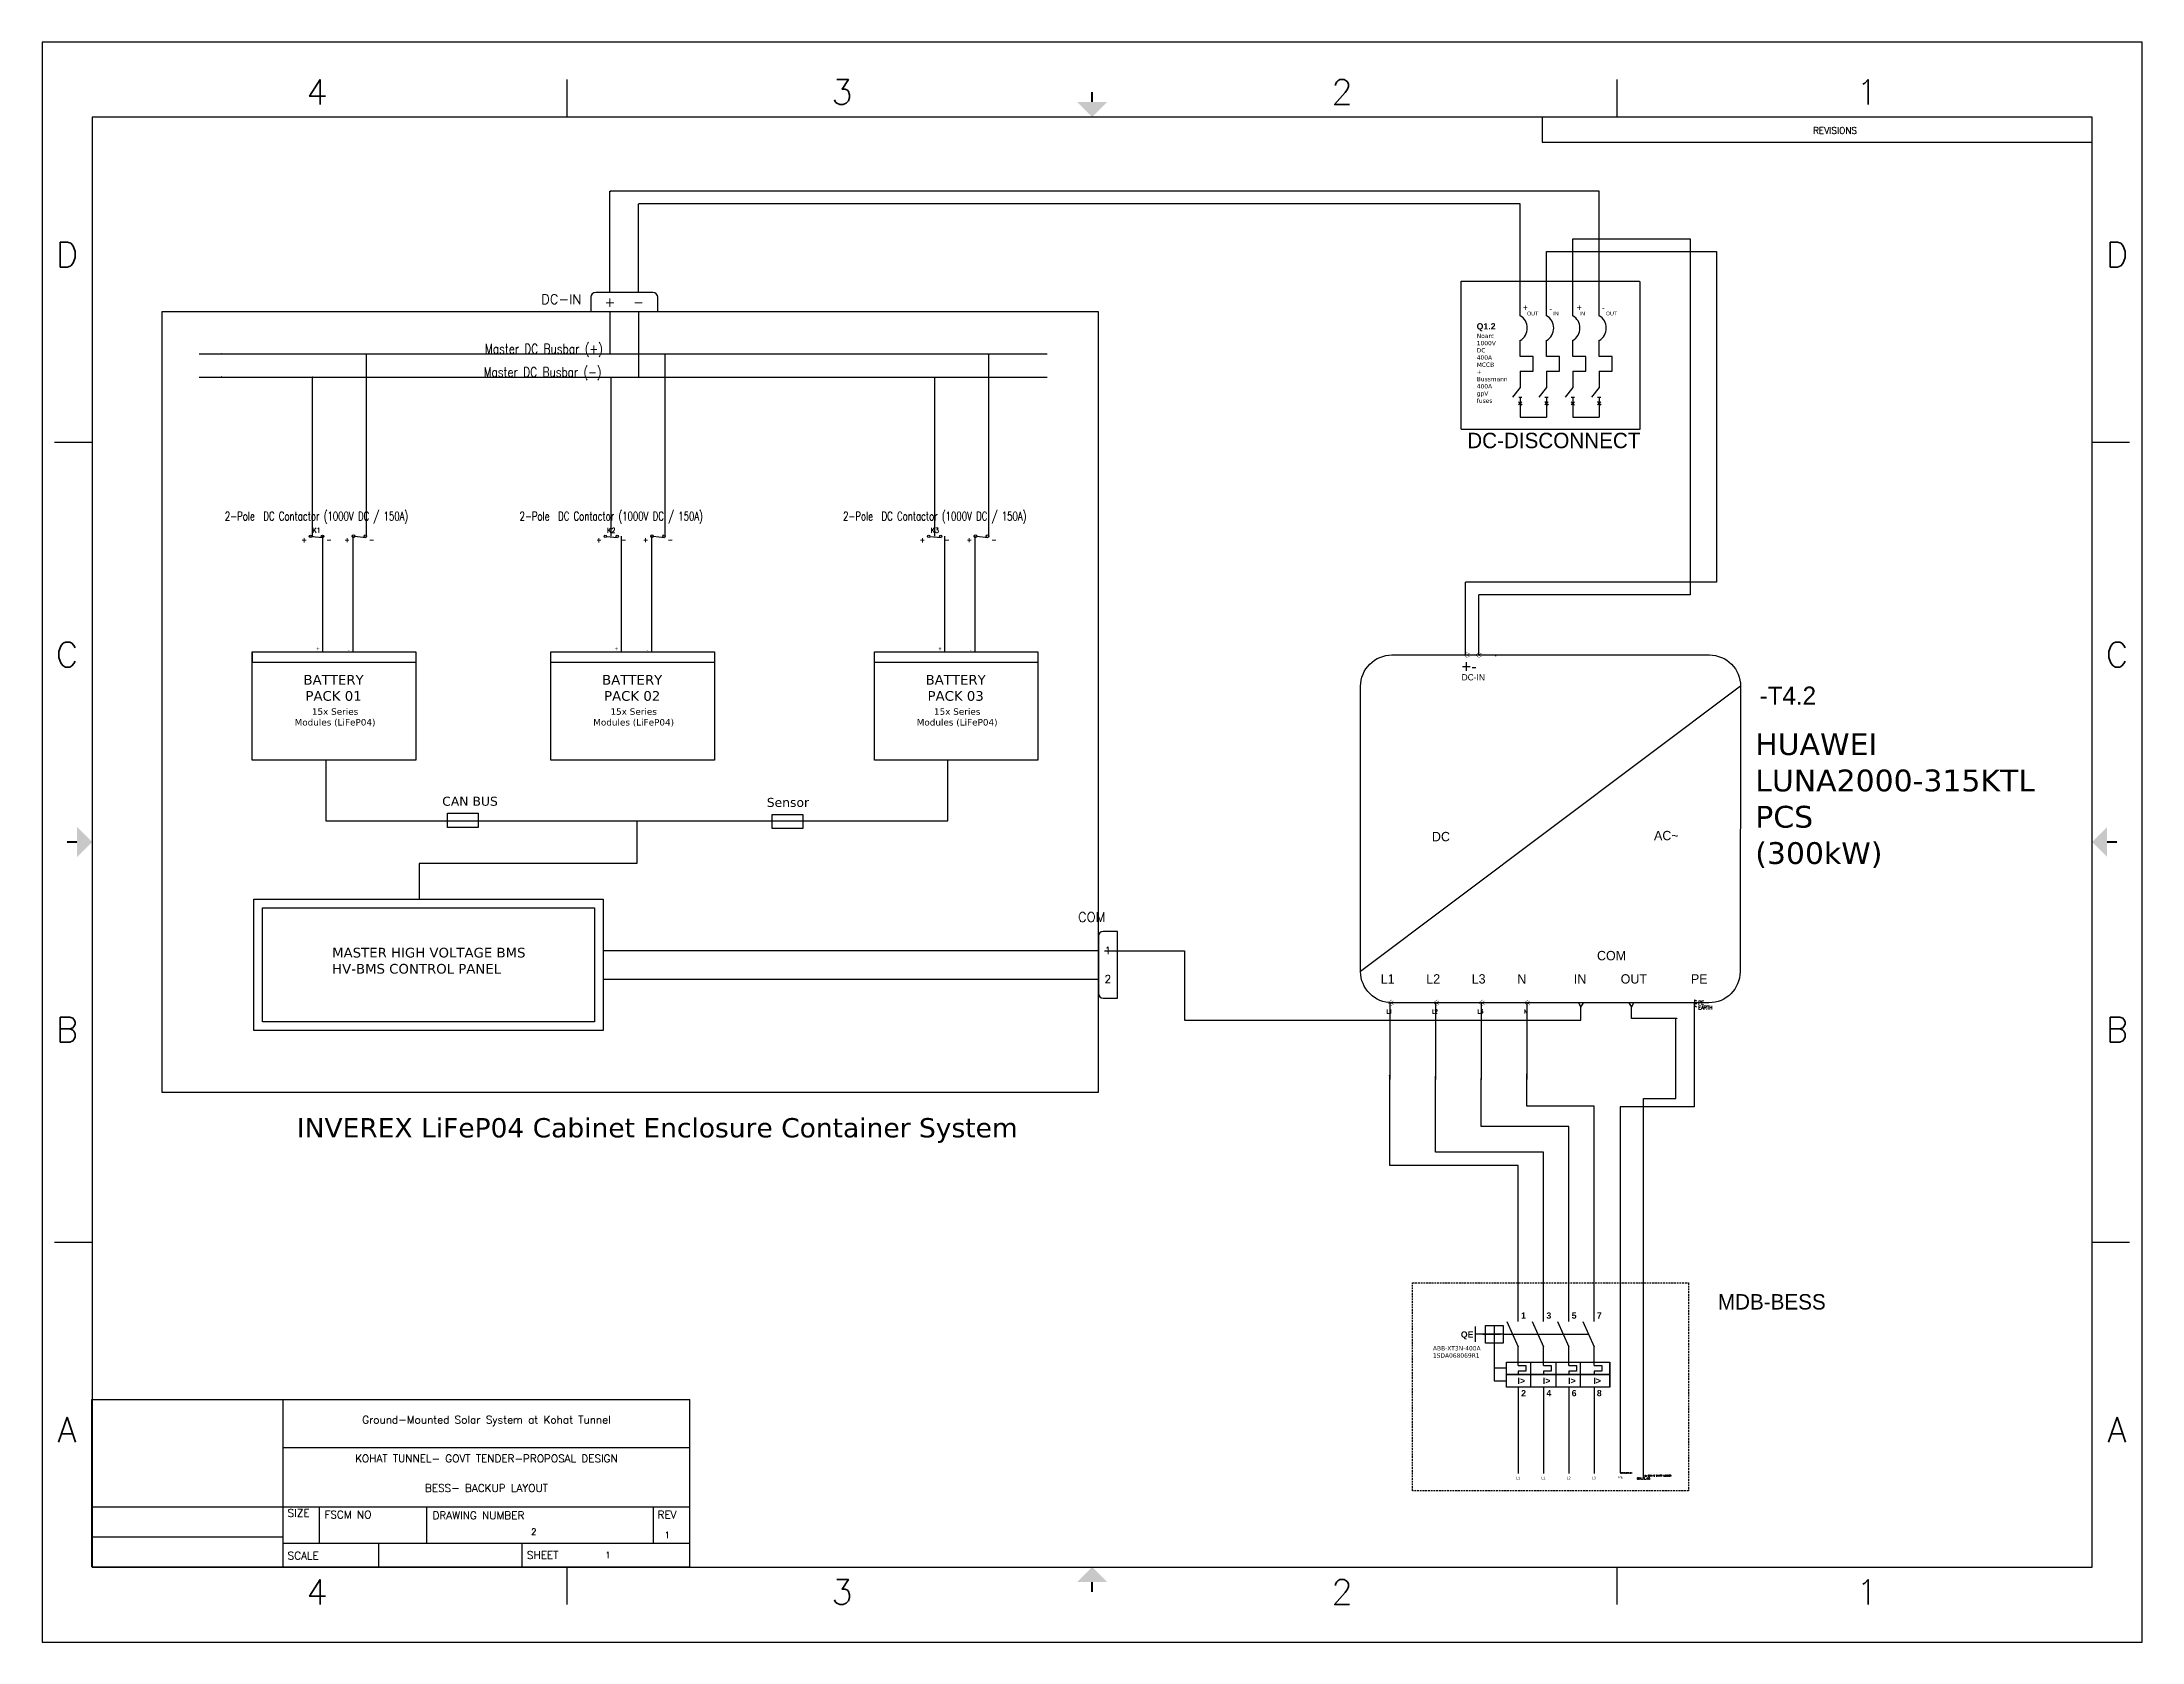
# Model space of a CAD drawing. Header units: inches. Extents: x -4318 to -2149, y -1562 to 90.
import ezdxf
from ezdxf.enums import TextEntityAlignment as Align

# ---------------------------------------------------------------- set-up
doc = ezdxf.new("R2010")
doc.units = ezdxf.units.IN
doc.header["$MEASUREMENT"] = 0
doc.linetypes.add('ACAD_ISO02W100', pattern=[15, 12, -3])
doc.linetypes.add('HIDDEN2', pattern=[0.1875, 0.125, -0.0625])
for name, color, linetype in [('DESC', 1, 'Continuous'), ('DISCONTINUA', 7, 'ACAD_ISO02W100'), ('GRN_9AWG', 3, 'Continuous'), ('LOC', 8, 'Continuous'), ('LOCBOX', 92, 'HIDDEN2'), ('MISC', 2, 'Continuous'), ('PFV', 7, 'Continuous'), ('RED_10AWG', 1, 'Continuous'), ('RED_12AWG', 1, 'Continuous'), ('RED_4AWG', 1, 'Continuous'), ('REGEN_LINE', 4, 'Continuous'), ('SYMS', 7, 'Continuous'), ('TAGS', 51, 'Continuous'), ('TB_LABELS', 1, 'Continuous'), ('TERMS', 4, 'Continuous'), ('Title Block', 7, 'Continuous'), ('Viewport', 7, 'Continuous'), ('WHT_12AWG', 7, 'Continuous'), ('WIREFIXED', 255, 'Continuous'), ('WIREREF', 61, 'Continuous'), ('XREF', 7, 'Continuous')]:
    doc.layers.add(name, color=color, linetype=linetype)
doc.styles.add('Roman', font='romans')
doc.styles.add('TRINIDAD', font='')
doc.styles.add('WD', font='romans.shx')
doc.styles.get('TRINIDAD').set_extended_font_data('Arial')

msp = doc.modelspace()

# ---------------------------------------------------------------- texts
at = {"color": 6, "lineweight": 30, "insert": (-2836.1, -200), "char_height": 6.494, "width": 5268.67, "attachment_point": 1, "style": 'TRINIDAD'}
msp.add_mtext('{\\fArial|b1|i0|c0|p34;Q1.2}', dxfattribs=at)
at = {"color": 5, "char_height": 9.302, "attachment_point": 1}
for s, insert in [('{\\fVerdana|b0|i0|c0|p34;CAN BUS}', (-3904.4, -689.1)), ('{\\fVerdana|b0|i0|c0|p34;Sensor}', (-3569.2, -690.3))]:
    msp.add_mtext_dynamic_manual_height_columns(s, width=122.279, gutter_width=3, heights=[0], dxfattribs=dict(at, insert=insert))
at = {"insert": (-4054.5, -1021), "char_height": 19.933, "attachment_point": 1}
msp.add_mtext_dynamic_manual_height_columns('{\\fVerdana|b0|i0|c0|p34;INVEREX LiFeP04 Cabinet Enclosure Container System}', width=855.107, gutter_width=3, heights=[0], dxfattribs=at)
at = {"color": 0, "lineweight": 30, "char_height": 6.494, "width": 5268.67, "style": 'TRINIDAD'}
for s, insert, attachment_point in [('{\\fArial|b1|i0|c0|p34;1}', (-2790.1, -1221.7), 1), ('{\\fArial|b1|i0|c0|p34;3}', (-2764, -1221.7), 1), ('{\\fArial|b1|i0|c0|p34;5}', (-2737.9, -1221.7), 1), ('{\\fArial|b1|i0|c0|p34;7}', (-2711.9, -1221.7), 1), ('{\\fArial|b1|i0|c0|p34;QE}', (-2852.4, -1241.3), 1), ('{\\fArial|b1|i0|c0|p34;I>}', (-2793.8, -1289), 1), ('{\\fArial|b1|i0|c0|p34;I>}', (-2767.7, -1289), 1), ('{\\fArial|b1|i0|c0|p34;I>}', (-2741.6, -1289), 1), ('{\\fArial|b1|i0|c0|p34;I>}', (-2715.5, -1289), 1), ('{\\fArial|b1|i0|c0|p34;2}', (-2790.1, -1308.4), 7), ('{\\fArial|b1|i0|c0|p34;4}', (-2764, -1308.4), 7), ('{\\fArial|b1|i0|c0|p34;6}', (-2737.9, -1308.4), 7), ('{\\fArial|b1|i0|c0|p34;8}', (-2711.9, -1308.4), 7)]:
    msp.add_mtext(s, dxfattribs=dict(at, insert=insert, attachment_point=attachment_point))
at = {"lineweight": 30, "attachment_point": 1}
for s, width, gutter_width, insert, char_height in [('{\\fVerdana|b0|i0|c0|p34;\\C0;ABB-XT3N-400A^J1SDA068069R1}', 3.166, 0.325, (-2881.2, -1256.5), 4.462), ('L1', 8.508, 3, (-2795.2, -1391.4), 2.66), ('L1', 8.508, 3, (-2769.1, -1391.4), 2.66), ('L2', 8.508, 3, (-2743.1, -1391.4), 2.66), ('L3', 8.508, 3, (-2717, -1391.4), 2.66), ('PE', 8.508, 3, (-2689.8, -1390.5), 2.66)]:
    msp.add_mtext_dynamic_manual_height_columns(s, width=width, gutter_width=gutter_width, heights=[0], dxfattribs=dict(at, insert=insert, char_height=char_height))
msp.add_attdef('-T4.2', text='Huawei 110KTL-M2', height=18.69).set_placement((-2543.8, -575.3), align=Align.TOP_LEFT)
at = {"layer": 'LOCBOX', "color": 6, "lineweight": 30}
for s, height, p in [('DC-DISCONNECT', 15.946, (-2756.3, -333.9)), ('MDB-BESS', 15.95, (-2531.2, -1223.5))]:
    msp.add_text(s, height=height, dxfattribs=at).set_placement(p, align=Align.BOTTOM_CENTER)
at = {"layer": 'WHT_12AWG', "color": 5, "attachment_point": 1}
for s, width, insert, char_height in [('+', 11.916, (-4034.5, -534.2), 4.34), ('-', 11.916, (-4002, -535.1), 4.34), ('+', 11.916, (-3726.1, -534.2), 4.34), ('-', 11.916, (-3693.6, -535.1), 4.34), ('+', 11.916, (-3392, -534.2), 4.34), ('-', 11.916, (-3359.5, -535.1), 4.34), ('\\pxqc;{\\fVerdana|b0|i0|c0|p34;BATTERY PACK 01}', 83.978, (-4058.6, -563.3), 10), ('\\pxqc;{\\fVerdana|b0|i0|c0|p34;BATTERY PACK 02}', 83.978, (-3750.2, -563.3), 10), ('\\pxqc;{\\fVerdana|b0|i0|c0|p34;BATTERY PACK 03}', 83.978, (-3416.1, -563.3), 10), ('\\pxqc;{\\fVerdana|b0|i0|c0|p34;15x Series Modules (LiFeP04)}', 88.303, (-4059.2, -597.8), 6.644), ('\\pxqc;{\\fVerdana|b0|i0|c0|p34;15x Series Modules (LiFeP04)}', 88.303, (-3750.8, -597.8), 6.644), ('\\pxqc;{\\fVerdana|b0|i0|c0|p34;15x Series Modules (LiFeP04)}', 88.303, (-3416.7, -597.8), 6.644), ('{\\fVerdana|b0|i0|c0|p34;MASTER HIGH VOLTAGE BMS HV-BMS CONTROL PANEL}', 212.11, (-4018.1, -845.1), 10)]:
    msp.add_mtext_dynamic_manual_height_columns(s, width=width, gutter_width=3, heights=[0], dxfattribs=dict(at, insert=insert, char_height=char_height))

# ---------------------------------------------------------------- blocks, each defined once
blk = doc.blocks.new('ANSI_border_C')
for p, q in [((20.5, 0.75), (20.5, 2.5)), ((14.25, 0.75), (20.5, 0.75))]:
    blk.add_line(p, q)
at = {"layer": 'Title Block'}
for p, q in [((0, 16), (0, 0)), ((21, 16), (0, 16)), ((21, 0), (21, 16)), ((5.25, 15.25), (5.25, 15.625)), ((15.75, 15.25), (15.75, 15.625)), ((0.5, 15.25), (0.5, 0.75)), ((20.5, 15.25), (0.5, 15.25)), ((15, 15.25), (15, 15)), ((20.5, 0.75), (20.5, 15.25)), ((15, 15), (20.5, 15)), ((0.125, 12), (0.5, 12)), ((20.5, 12), (20.875, 12)), ((0.125, 4), (0.5, 4)), ((20.5, 4), (20.875, 4)), ((0.5, 0.75), (20.5, 0.75)), ((5.25, 0.375), (5.25, 0.75)), ((15.75, 0.375), (15.75, 0.75)), ((0, 0), (21, 0))]:
    blk.add_line(p, q, dxfattribs=at)
at = {"layer": 'Title Block', "const_width": 0.02}
for points in [[(10.5, 15.5), (10.5, 15.4)], [(0.25, 8), (0.35, 8)], [(20.75, 8), (20.65, 8)], [(10.5, 0.5), (10.5, 0.6)]]:
    blk.add_lwpolyline(points, dxfattribs=at)
at = {"layer": 'Title Block'}
for points in [[(10.35, 15.4), (10.65, 15.4), (10.5, 15.25)], [(0.35, 7.85), (0.35, 8.15), (0.5, 8)], [(20.65, 7.85), (20.65, 8.15), (20.5, 8)], [(10.35, 0.6), (10.65, 0.6), (10.5, 0.75)]]:
    blk.add_solid(points, dxfattribs=at)
at = {"layer": 'Title Block', "style": 'Roman'}
for s, p in [('4', (2.75, 15.5)), ('3', (8, 15.5)), ('2', (13, 15.5)), ('1', (18.25, 15.5)), ('D', (0.25, 13.875)), ('D', (20.75, 13.875)), ('C', (0.25, 9.875)), ('C', (20.75, 9.875)), ('B', (0.25, 6.125)), ('B', (20.75, 6.125)), ('A', (0.25, 2.125)), ('A', (20.75, 2.125)), ('4', (2.75, 0.5)), ('3', (8, 0.5)), ('2', (13, 0.5)), ('1', (18.25, 0.5))]:
    blk.add_text(s, height=0.25, dxfattribs=at).set_placement(p, align=Align.MIDDLE_CENTER)
blk.add_text('REVISIONS', height=0.065, dxfattribs=at).set_placement((17.71, 15.083))
blk = doc.blocks.new('JIC_border_C')
at = {"xscale": 103.2802193724711, "yscale": 103.2802193724711, "zscale": 103.2802193724711}
blk.add_blockref('ANSI_border_C', (-4317.7, -1562.1), dxfattribs=at)
blk = doc.blocks.new('JIC_tblock_desc_C')
for p, q in [((0, 0), (0, 1.75)), ((-6.25, 0), (0, 0))]:
    blk.add_line(p, q)
at = {"layer": 'Title Block'}
for p, q in [((-6.25, 0), (-6.25, 1.75)), ((-6.25, 1.75), (0, 1.75)), ((-4.25, 0), (-4.25, 1.75)), ((-4.25, 1.25), (0, 1.25)), ((-6.25, 0.63), (0, 0.63)), ((-3.87, 0.25), (-3.87, 0.63)), ((-2.75, 0.25), (-2.75, 0.63)), ((-0.38, 0.25), (-0.38, 0.63)), ((-6.25, 0.315), (-4.25, 0.315)), ((-4.25, 0.25), (0, 0.25)), ((-3.25, 0), (-3.25, 0.25)), ((-1.75, 0), (-1.75, 0.25))]:
    blk.add_line(p, q, dxfattribs=at)
at = {"style": 'WD'}
for tag, p in [('PROJDESC', (-2.125, 1.5)), ('TITLE1', (-2.125, 1.095)), ('TITLE2', (-2.125, 0.785))]:
    blk.add_attdef(tag, text='', height=0.08, dxfattribs=at).set_placement(p, align=Align.CENTER)
at = {"style": 'WD', "flags": 1}
blk.add_attdef('WD_TB', (-5.57, 0.177), '', height=0.086, dxfattribs=at)
at = {"style": 'WD'}
for tag, p in [('SIZE', (-4.162, 0.32)), ('FSCM_NO', (-3.4, 0.337)), ('DWG_NO', (-1.659, 0.337)), ('REV', (-0.265, 0.303)), ('SCALE', (-3.634, 0.069)), ('SHEET', (-0.883, 0.092))]:
    blk.add_attdef(tag, p, '', height=0.065, dxfattribs=at)
at = {"layer": 'TB_LABELS', "style": 'WD'}
for s, p in [('SIZE', (-4.204, 0.604)), ('FSCM NO', (-3.819, 0.588)), ('DRAWING NUMBER', (-2.689, 0.579)), ('REV', (-0.336, 0.588)), ('SCALE', (-4.204, 0.158)), ('SHEET', (-1.701, 0.164))]:
    blk.add_text(s, height=0.08, dxfattribs=at).set_placement(p, align=Align.TOP_LEFT)
blk = doc.blocks.new('HGND2')
for p, q in [((0.125, 0), (0, 0)), ((0.125, 0.09375), (0.125, -0.09375)), ((0.171875, 0.0625), (0.171875, -0.0625)), ((0.21875, 0.03125), (0.21875, -0.03125))]:
    blk.add_line(p, q)
at = {"style": 'WD', "flags": 1}
for tag in ['ASSYCODE', 'CAT', 'X4TERM01', 'MFG', 'FAMILY']:
    blk.add_attdef(tag, (0, 0), '', height=0.01, dxfattribs=at)
at = {"style": 'WD', "width": 0.8}
for tag, p in [('TAG1', (0.25, 0)), ('INST', (0.25, 0.3125)), ('LOC', (0.25, 0.15625)), ('DESC1', (0.25, -0.15625)), ('DESC2', (0.25, -0.3125))]:
    blk.add_attdef(tag, text='', height=0.125, dxfattribs=at).set_placement(p, align=Align.MIDDLE_LEFT)
blk = doc.blocks.new('HA1S4')
for points in [[(0, 0), (-0.03, 0), (0, -0.09), (0.03, 0), (0, 0)], [(0.02, -0.01), (-0.02, -0.01), (0, -0.06), (0.02, -0.01)]]:
    blk.add_lwpolyline(points)
at = {"style": 'WD', "flags": 1}
for tag, p in [('X2TERM01', (0, 0)), ('SIGCODE', (0.03, -0.08))]:
    blk.add_attdef(tag, p, '', height=0.01, dxfattribs=at)
at = {"style": 'WD', "width": 0.7}
for tag, p in [('DESC1', (0.09, 0.11)), ('XREF', (0.09, -0.06))]:
    blk.add_attdef(tag, p, '', height=0.125, dxfattribs=at)
at = {"style": 'WD', "width": 0.8, "flags": 8}
blk.add_attdef('WIRENO', text='', height=0.125, dxfattribs=at).set_placement((0, -0.26), align=Align.CENTER)
blk = doc.blocks.new('VT0_05')
blk.add_lwpolyline([(0.081, -0.063), (0, 0.078), (-0.081, -0.063)], close=True)
at = {"style": 'WD', "flags": 1}
for tag, p in [('X4TERM01', (-0.045, 0)), ('X2TERM01', (0, 0.078)), ('X1TERM01', (0.045, 0)), ('X8TERM01', (0, -0.063))]:
    blk.add_attdef(tag, p, '', height=0.01, dxfattribs=at)
blk = doc.blocks.new('HGND1')
for p, q in [((0.125, 0), (0, 0)), ((0.125, 0.09375), (0.125, -0.09375)), ((0.125, 0.09375), (0.1875, 0.0625)), ((0.125, 0), (0.1875, -0.03125)), ((0.125, -0.09375), (0.1875, -0.125))]:
    blk.add_line(p, q)
at = {"style": 'WD', "flags": 1}
for tag in ['ASSYCODE', 'X4TERM01', 'CAT', 'FAMILY', 'MFG']:
    blk.add_attdef(tag, (0, 0), '', height=0.01, dxfattribs=at)
at = {"style": 'WD', "width": 0.8}
for tag, p in [('TAG1', (0.25, 0)), ('INST', (0.25, 0.3125)), ('LOC', (0.25, 0.15625)), ('DESC1', (0.25, -0.15625)), ('DESC2', (0.25, -0.3125))]:
    blk.add_attdef(tag, text='', height=0.125, dxfattribs=at).set_placement(p, align=Align.MIDDLE_LEFT)
blk = doc.blocks.new('HC01PJ_1-')
blk.add_line((0.031, 0), (0.094, 0))
for points in [[(0.062, -0.094, 0.0125, 0.0125, 0), (-0.063, 0, 0.0125, 0.0125, 0), (0.062, 0.094, 0, 0, 0)], [(0.125, 0.062, 0.0125, 0.0125, 0), (0.031, 0, 0.0125, 0.0125, 0), (0.125, -0.063, 0, 0, 0)]]:
    blk.add_lwpolyline(points, format="xyseb")
at = {"style": 'WD', "flags": 9}
blk.add_attdef('WDTYPE', text='', height=0.01, dxfattribs=at).set_placement((-0.221, 0.075), align=Align.RIGHT)
at = {"style": 'WD', "width": 0.85}
for tag, p in [('TAG1', (-0.01, 0.125)), ('INST', (-0.012, 0.467)), ('LOC', (-0.012, 0.295)), ('DESC1', (-0.01, -0.344)), ('DESC2', (-0.01, -0.516)), ('DESC3', (-0.01, -0.687))]:
    blk.add_attdef(tag, text='', height=0.125, dxfattribs=at).set_placement(p, align=Align.CENTER)
at = {"style": 'WD'}
for tag, p, flags in [('X4TERMDESC01', (-0.094, 0.031), 1), ('X1TERMDESC02', (0.125, 0.031), 1), ('FAMILY', (0.206, 0.131), 9)]:
    blk.add_attdef(tag, p, '', height=0.01, dxfattribs=dict(at, flags=flags))
at = {"color": 7, "style": 'WD', "flags": 1}
for tag, p in [('X4TERM01', (-0.063, 0)), ('X1TERM02', (0.094, 0))]:
    blk.add_attdef(tag, p, '', height=0.0125, dxfattribs=at)
at = {"style": 'WD'}
for tag, p in [('X2LINK', (0, 0.094)), ('X8LINK', (0, -0.094))]:
    blk.add_attdef(tag, p, '', height=0.01, dxfattribs=at)
at = {"linetype": 'Continuous', "style": 'WD', "flags": 9}
for tag, p in [('ASSYCODE', (0.219, 0.062)), ('MFG', (0.228, 0.089)), ('CAT', (0.23, 0.108))]:
    blk.add_attdef(tag, text='', height=0.01, dxfattribs=at).set_placement(p, align=Align.CENTER)
at = {"linetype": 'Continuous', "style": 'WD', "flags": 8}
blk.add_attdef('TERM01', text='', height=0.125, dxfattribs=at).set_placement((-0.104, -0.031), align=Align.TOP_RIGHT)
blk.add_attdef('TERM02', text='', height=0.125, dxfattribs=at).set_placement((0.146, -0.031), align=Align.TOP_LEFT)
blk = doc.blocks.new('50KTL')
at = {"color": 5, "lineweight": 30}
blk.add_line((3125.5, -1994.6), (2830.2, -2216.5), dxfattribs=at)
blk.add_lwpolyline([(3001.4, -2240.7), (2854.4, -2240.7, -0.414214), (2830.2, -2216.5), (2830.2, -1994.6, -0.414214), (2854.4, -1970.4), (3101.3, -1970.4, -0.414699), (3125.5, -1994.6), (3125.1, -2216.6, -0.413728), (3100.9, -2240.7), (2855.1, -2240.7)], format="xyb", dxfattribs=at)
at = {"layer": 'SYMS', "color": 7, "lineweight": 9, "xscale": 24.18713890017256, "yscale": 24.18713890017256, "zscale": 24.18713890017256}
for p in [(2911.9, -1970.4), (2921.1, -1970.4)]:
    blk.add_blockref('HC01PJ_1-', p, dxfattribs=at)
at = {"layer": 'SYMS', "color": 7, "lineweight": 9}
ref = blk.add_blockref('HC01PJ_1-', (2852.8, -2240.7), dxfattribs=dict(at, xscale=24.18713890017256, yscale=24.18713890017256, zscale=24.18713890017256))
ref.add_attrib('DESC1', 'L1', dxfattribs={"layer": 'DESC', "height": 3.02, "style": 'WD', "width": 0.85}).set_placement((2852.6, -2249), align=Align.CENTER)
ref = blk.add_blockref('HC01PJ_1-', (2888.2, -2240.7), dxfattribs=dict(at, xscale=24.18713890017256, yscale=24.18713890017256, zscale=24.18713890017256))
ref.add_attrib('DESC1', 'L2', dxfattribs={"layer": 'DESC', "height": 3.02, "style": 'WD', "width": 0.85}).set_placement((2887.9, -2249), align=Align.CENTER)
ref = blk.add_blockref('HC01PJ_1-', (2923.5, -2240.7), dxfattribs=dict(at, xscale=24.18713890017256, yscale=24.18713890017256, zscale=24.18713890017256))
ref.add_attrib('DESC1', 'L3', dxfattribs={"layer": 'DESC', "height": 3.02, "style": 'WD', "width": 0.85}).set_placement((2923.3, -2249), align=Align.CENTER)
ref = blk.add_blockref('HC01PJ_1-', (2958.9, -2240.7), dxfattribs=dict(at, xscale=24.18713890017256, yscale=24.18713890017256, zscale=24.18713890017256))
ref.add_attrib('DESC1', 'N', dxfattribs={"layer": 'DESC', "height": 3.02, "style": 'WD', "width": 0.85}).set_placement((2958.6, -2249), align=Align.CENTER)
at = {"layer": 'SYMS', "color": 7, "lineweight": 9, "xscale": 24.18713890017256, "yscale": 24.18713890017256, "zscale": 24.18713890017256, "rotation": 180}
for p in [(3001.4, -2242.2), (3040.7, -2242.2)]:
    blk.add_blockref('VT0_05', p, dxfattribs=at)
at = {"layer": 'SYMS', "color": 7, "lineweight": 9}
ref = blk.add_blockref('HGND1', (3086.6, -2240.7), dxfattribs=dict(at, xscale=24.18713890017256, yscale=24.18713890017256, zscale=24.18713890017256))
ref.add_attrib('TAG1', 'PE', dxfattribs={"layer": 'TAGS', "height": 3.02, "style": 'WD', "width": 0.8}).set_placement((3092.6, -2240.7), align=Align.MIDDLE_LEFT)
ref.add_attrib('DESC1', 'EARTH', dxfattribs={"layer": 'DESC', "height": 3.02, "style": 'WD', "width": 0.8}).set_placement((3092.6, -2244.5), align=Align.MIDDLE_LEFT)
at = {"color": 7, "lineweight": 9, "attachment_point": 1}
for s, width, insert, char_height in [('+-', 0.946, (2908.5, -1974.4), 9.67), ('DC-IN', 22.59, (2908.7, -1985.3), 4.87), ('DC  ', 7.256, (2885.6, -2107.9), 7.26), ('AC~', 4.255, (3058.2, -2107.1), 7.26), ('COM', 4.255, (3013.9, -2200.4), 7.26), ('L1', 4.255, (2845.8, -2218.5), 7.26), ('L2', 4.255, (2881.2, -2218.5), 7.26), ('L3', 4.255, (2916.5, -2218.5), 7.26), ('N', 4.255, (2951.9, -2218.5), 7.26), ('IN', 4.255, (2995.9, -2218.5), 7.26), ('OUT', 4.255, (3032.3, -2218.5), 7.26), ('PE', 4.255, (3086.9, -2218.5), 7.26)]:
    blk.add_mtext_dynamic_manual_height_columns(s, width=width, gutter_width=0.325, heights=[0], dxfattribs=dict(at, insert=insert, char_height=char_height))
at = {"insert": (3136.9, -2031.2), "char_height": 16.931, "attachment_point": 1}
blk.add_mtext_dynamic_manual_height_columns('{\\fVerdana|b0|i0|c0|p34;\\C0;HUAWEI LUNA2000-315KTL\\PPCS (300kW)}', width=33.886, gutter_width=12.5, heights=[0], dxfattribs=at)
blk = doc.blocks.new('WDDOT')
for radius in [0.03, 0.0187, 0.00929]:
    blk.add_circle((0, 0), radius)
blk = doc.blocks.new('WD_WNH')
at = {"linetype": 'Continuous', "style": 'WD', "width": 0.8}
blk.add_attdef('WIRENO', text='', height=0.125, dxfattribs=at).set_placement((0, 0.06), align=Align.CENTER)
at = {"style": 'WD', "flags": 1}
for tag, p in [('W02USER', (0, 0.07)), ('W01USER', (0, 0.08)), ('W03USER', (0, 0.06)), ('W04USER', (0, 0.05)), ('W05USER', (0, 0.05)), ('W07USER', (0, 0.03)), ('W06USER', (0, 0.04)), ('W08USER', (0, 0.02)), ('W09USER', (0, 0.02)), ('W10USER', (0, 0.01))]:
    blk.add_attdef(tag, text='', height=0.005, dxfattribs=at).set_placement(p, align=Align.CENTER)
blk = doc.blocks.new('HTG12')
blk.add_line((-0.123, -0.003), (0.165, -0.035))
for centre in [(-0.155, 0), (0.155, 0)]:
    blk.add_circle(centre, 0.0322)
at = {"style": 'WD', "width": 0.7}
for tag, p in [('INST', (0, 0.732)), ('LOC', (0, 0.562)), ('DESC1', (0, 0.406)), ('DESC2', (0, 0.25)), ('WDTAGALT', (0, -0.391)), ('XREF', (0, -0.236))]:
    blk.add_attdef(tag, text='', height=0.125, dxfattribs=at).set_placement(p, align=Align.CENTER)
at = {"style": 'WD'}
blk.add_attdef('TAG1', text='', height=0.125, dxfattribs=at).set_placement((0, 0.094), align=Align.CENTER)
for tag, p, height, flags in [('X4TERM01', (-0.188, 0), 0.0125, 1), ('FAMILY', (0.038, 0.037), 0.01, 9), ('CONTACT', (0.038, 0.02), 0.01, 1), ('X1TERM02', (0.188, 0), 0.0125, 1)]:
    blk.add_attdef(tag, p, '', height=height, dxfattribs=dict(at, flags=flags))
for tag, p in [('X2LINK', (0, 0.219)), ('X8LINK', (0, -0.062))]:
    blk.add_attdef(tag, p, '', height=0.01, dxfattribs=at)
at = {"linetype": 'Continuous', "style": 'WD', "flags": 9}
for tag, p in [('CAT', (0.063, -0.007)), ('ASSYCODE', (0.063, -0.043)), ('MFG', (0.063, -0.027))]:
    blk.add_attdef(tag, text='', height=0.01, dxfattribs=at).set_placement(p, align=Align.CENTER)
at = {"linetype": 'Continuous', "style": 'WD', "flags": 8}
blk.add_attdef('TERM01', text='', height=0.125, dxfattribs=at).set_placement((-0.25, -0.031), align=Align.TOP_RIGHT)
blk.add_attdef('TERM02', text='', height=0.125, dxfattribs=at).set_placement((0.25, -0.031), align=Align.TOP_LEFT)
blk = doc.blocks.new('HCN1_14P_146E6')
at = {"layer": 'SYMS'}
for p, q in [((-0.5, 0.375), (-0.5, -1.125)), ((0, 0.5), (-0.375, 0.5)), ((0, -1.25), (0, 0.5)), ((-0.375, -1.25), (0, -1.25))]:
    blk.add_line(p, q, dxfattribs=at)
for centre, start, end in [((-0.375, 0.375), 90, 180), ((-0.375, -1.125), 180, 270)]:
    blk.add_arc(centre, 0.125, start, end, dxfattribs=at)
at = {"layer": 'SYMS', "style": 'WD', "width": 0.7}
for tag, p in [('INST', (-0.312, 2.031)), ('DESC1', (-0.312, 1.406)), ('LOC', (-0.312, 1.719)), ('DESC2', (-0.312, 1.094))]:
    blk.add_attdef(tag, text='', height=0.25, dxfattribs=at).set_placement(p, align=Align.RIGHT)
at = {"layer": 'SYMS', "style": 'WD'}
blk.add_attdef('TAG1', text='', height=0.25, dxfattribs=at).set_placement((-0.312, 0.75), align=Align.RIGHT)
at = {"layer": 'SYMS', "style": 'WD', "width": 0.8}
blk.add_attdef('XREF', (2, 0.75), '', height=0.25, dxfattribs=at)
at = {"layer": 'SYMS', "linetype": 'Continuous', "style": 'WD', "flags": 8}
for tag, p in [('TERMDESC01P', (-0.7, 0.1)), ('TERMDESC02P', (-0.7, -0.65))]:
    blk.add_attdef(tag, text='', height=0.2, dxfattribs=at).set_placement(p, align=Align.RIGHT)
for tag, p in [('TERM01P', (-0.25, 0)), ('TERM02P', (-0.25, -0.75))]:
    blk.add_attdef(tag, text='', height=0.2, dxfattribs=at).set_placement(p, align=Align.MIDDLE_CENTER)
at = {"layer": 'SYMS', "color": 7, "style": 'WD'}
for tag, p in [('X4_TINY_DOT_DONT_REMOVE_01P', (-0.5, 0)), ('X4_TINY_DOT_DONT_REMOVE_02P', (-0.5, -0.75))]:
    blk.add_attdef(tag, p, '', height=0.0002, dxfattribs=at)
at = {"layer": 'SYMS', "style": 'WD'}
for tag, p, flags in [('X4TERM01P', (-0.5, 0), 1), ('ACE_FLAG', (0.097, 0.292), 9), ('FAMILY', (0.097, 0.242), 9), ('WDBLKNAM', (0.35, 0.25), 9), ('X4TERM02P', (-0.5, -0.75), 1), ('X8LINK', (-0.25, -1.5), 1)]:
    blk.add_attdef(tag, p, '', height=0.02, dxfattribs=dict(at, flags=flags))
at = {"layer": 'SYMS', "linetype": 'Continuous', "style": 'WD', "flags": 9}
for tag, p in [('ASSYCODE', (0.092, 0.129)), ('MFG', (0.101, 0.157)), ('CAT', (0.105, 0.196))]:
    blk.add_attdef(tag, text='', height=0.02, dxfattribs=at).set_placement(p, align=Align.CENTER)
at = {"layer": 'SYMS', "linetype": 'Continuous', "style": 'WD', "flags": 8}
for tag, p in [('X4WIRE01P', (-0.7, -0.1)), ('X4WIRE02P', (-0.7, -0.85))]:
    blk.add_attdef(tag, text='', height=0.2, dxfattribs=at).set_placement(p, align=Align.TOP_RIGHT)
blk = doc.blocks.new('VCN1_12P_14DFC')
at = {"layer": 'SYMS'}
for p, q in [((-0.5, 0.375), (-0.5, 0)), ((-0.5, 0), (1.25, 0)), ((1.125, 0.5), (-0.375, 0.5)), ((1.25, 0), (1.25, 0.375))]:
    blk.add_line(p, q, dxfattribs=at)
for centre, start, end in [((-0.375, 0.375), 90, 180), ((1.125, 0.375), 360, 90)]:
    blk.add_arc(centre, 0.125, start, end, dxfattribs=at)
at = {"layer": 'SYMS', "linetype": 'Continuous', "style": 'WD', "flags": 8}
for tag, p in [('TERMDESC01P', (-0.1, 0.7)), ('TERMDESC02P', (0.65, 0.7))]:
    blk.add_attdef(tag, p, '', height=0.2, rotation=90, dxfattribs=at)
for tag, p in [('X2WIRE01P', (0.1, 0.7)), ('X2WIRE02P', (0.85, 0.7))]:
    blk.add_attdef(tag, text='', height=0.2, rotation=90, dxfattribs=at).set_placement(p, align=Align.TOP_LEFT)
at = {"layer": 'SYMS', "style": 'WD', "width": 0.7}
for tag, p in [('INST', (-0.75, 0.844)), ('LOC', (-0.75, 0.531)), ('XREF', (-0.75, -0.125)), ('DESC1', (-0.75, -0.438)), ('DESC2', (-0.75, -0.75))]:
    blk.add_attdef(tag, text='', height=0.25, dxfattribs=at).set_placement(p, align=Align.RIGHT)
at = {"layer": 'SYMS', "style": 'WD'}
blk.add_attdef('TAG1', text='', height=0.25, dxfattribs=at).set_placement((-0.75, 0.2), align=Align.RIGHT)
at = {"layer": 'SYMS', "linetype": 'Continuous', "style": 'WD', "flags": 8}
for tag, p in [('TERM01P', (0, 0.25)), ('TERM02P', (0.75, 0.25))]:
    blk.add_attdef(tag, text='', height=0.25, dxfattribs=at).set_placement(p, align=Align.MIDDLE_CENTER)
at = {"layer": 'SYMS', "style": 'WD'}
for tag, p, flags in [('WDBLKNAM', (-0.066, 0.25), 9), ('ACE_FLAG', (-0.034, 0.331), 9), ('FAMILY', (-0.008, 0.278), 9), ('X2TERM01P', (0, 0.5), 1), ('X2TERM02P', (0.75, 0.5), 1), ('X1LINK', (1.5, 0.25), 1)]:
    blk.add_attdef(tag, p, '', height=0.02, dxfattribs=dict(at, flags=flags))
at = {"layer": 'SYMS', "linetype": 'Continuous', "style": 'WD', "flags": 9}
for tag, p in [('ASSYCODE', (0.005, 0.088)), ('MFG', (0.038, 0.151)), ('CAT', (0.042, 0.189))]:
    blk.add_attdef(tag, text='', height=0.02, dxfattribs=at).set_placement(p, align=Align.CENTER)
at = {"layer": 'SYMS', "color": 7, "style": 'WD'}
for tag, p in [('X2_TINY_DOT_DONT_REMOVE_01P', (0, 0.5)), ('X2_TINY_DOT_DONT_REMOVE_02P', (0.75, 0.5))]:
    blk.add_attdef(tag, p, '', height=0.0002, dxfattribs=at)
blk = doc.blocks.new('NOARC 1000V 400A DC MCCB')
at = {"layer": 'REGEN_LINE', "linetype": 'Continuous'}
for p, q in [((1195.5, -385.8), (1195.5, -377)), ((1216, -385.8), (1216, -377)), ((1236.4, -385.8), (1236.4, -377)), ((1256.9, -385.8), (1256.9, -377)), ((1195.5, -417.6), (1195.5, -404.9)), ((1216, -417.6), (1216, -404.9)), ((1216, -417.6), (1216, -404.9)), ((1236.4, -417.6), (1236.4, -404.9)), ((1236.4, -417.6), (1236.4, -404.9)), ((1256.9, -417.6), (1256.9, -404.9)), ((1256.9, -417.6), (1256.9, -404.9)), ((1205.7, -417.6), (1195.5, -417.6)), ((1205.7, -429), (1205.7, -417.6)), ((1226.2, -417.6), (1216, -417.6)), ((1226.2, -417.6), (1216, -417.6)), ((1226.2, -429), (1226.2, -417.6)), ((1246.6, -417.6), (1236.4, -417.6)), ((1246.6, -417.6), (1236.4, -417.6)), ((1246.6, -429), (1246.6, -417.6)), ((1267.1, -417.6), (1256.9, -417.6)), ((1267.1, -417.6), (1256.9, -417.6)), ((1267.1, -429), (1267.1, -417.6)), ((1195.5, -429), (1205.7, -429)), ((1195.5, -429), (1195.5, -441.7)), ((1216, -429), (1226.2, -429)), ((1216, -429), (1216, -441.7)), ((1216, -429), (1226.2, -429)), ((1216, -429), (1216, -441.7)), ((1236.4, -429), (1246.6, -429)), ((1236.4, -429), (1236.4, -441.7)), ((1236.4, -429), (1246.6, -429)), ((1236.4, -429), (1236.4, -441.7)), ((1256.9, -429), (1267.1, -429)), ((1256.9, -429), (1256.9, -441.7)), ((1256.9, -429), (1267.1, -429)), ((1256.9, -429), (1256.9, -441.7)), ((1195.5, -441.7), (1189.6, -449.2)), ((1194.4, -449.2), (1196.9, -449.2)), ((1195.6, -449.2), (1195.6, -458.7)), ((1216, -441.7), (1210.1, -449.2)), ((1214.8, -449.2), (1217.3, -449.2)), ((1216, -449.2), (1216, -458.7)), ((1236.4, -441.7), (1230.5, -449.2)), ((1235.3, -449.2), (1237.8, -449.2)), ((1236.5, -449.2), (1236.5, -458.7)), ((1256.9, -441.7), (1251, -449.2)), ((1255.7, -449.2), (1258.2, -449.2)), ((1256.9, -449.2), (1256.9, -458.7))]:
    blk.add_line(p, q, dxfattribs=at)
at = {"layer": 'REGEN_LINE', "color": 2, "linetype": 'Continuous'}
for p, q in [((1194.9, -453.3), (1194.3, -452.7)), ((1194.9, -454.6), (1194.3, -455.2)), ((1195.6, -454), (1194.9, -453.3)), ((1195.6, -454), (1194.9, -454.6)), ((1195.6, -454), (1196.2, -453.3)), ((1195.6, -454), (1196.2, -454.6)), ((1196.2, -453.3), (1196.8, -452.7)), ((1196.2, -454.6), (1196.8, -455.3)), ((1215.4, -453.3), (1214.8, -452.7)), ((1215.4, -454.6), (1214.8, -455.2)), ((1215.7, -453.6), (1215.3, -453.2)), ((1215.7, -454.4), (1215.3, -454.7)), ((1216, -454), (1215.4, -453.3)), ((1216, -454), (1215.4, -454.6)), ((1216, -454), (1215.7, -453.6)), ((1216, -454), (1215.7, -454.4)), ((1216, -454), (1216.7, -453.3)), ((1216, -454), (1216.4, -453.6)), ((1216, -454), (1216.4, -454.4)), ((1216, -454), (1216.7, -454.6)), ((1216.4, -453.6), (1216.8, -453.2)), ((1216.4, -454.4), (1216.8, -454.8)), ((1216.7, -453.3), (1217.3, -452.7)), ((1216.7, -454.6), (1217.3, -455.3)), ((1235.8, -453.3), (1235.2, -452.7)), ((1235.8, -454.6), (1235.2, -455.2)), ((1236.1, -453.6), (1235.7, -453.2)), ((1236.1, -454.4), (1235.7, -454.7)), ((1236.5, -454), (1235.8, -453.3)), ((1236.5, -454), (1235.8, -454.6)), ((1236.5, -454), (1236.1, -453.6)), ((1236.5, -454), (1236.1, -454.4)), ((1236.5, -454), (1237.1, -453.3)), ((1236.5, -454), (1236.9, -453.6)), ((1236.5, -454), (1236.9, -454.4)), ((1236.5, -454), (1237.1, -454.6)), ((1236.9, -453.6), (1237.2, -453.2)), ((1236.9, -454.4), (1237.2, -454.8)), ((1237.1, -453.3), (1237.7, -452.7)), ((1237.1, -454.6), (1237.7, -455.3)), ((1256.3, -453.3), (1255.7, -452.7)), ((1256.3, -454.6), (1255.7, -455.2)), ((1256.6, -453.6), (1256.2, -453.2)), ((1256.6, -454.4), (1256.2, -454.7)), ((1256.9, -454), (1256.3, -453.3)), ((1256.9, -454), (1256.3, -454.6)), ((1256.9, -454), (1256.6, -453.6)), ((1256.9, -454), (1256.6, -454.4)), ((1256.9, -454), (1257.6, -453.3)), ((1256.9, -454), (1257.3, -453.6)), ((1256.9, -454), (1257.3, -454.4)), ((1256.9, -454), (1257.6, -454.6)), ((1257.3, -453.6), (1257.7, -453.2)), ((1257.3, -454.4), (1257.7, -454.8)), ((1257.6, -453.3), (1258.2, -452.7)), ((1257.6, -454.6), (1258.2, -455.3))]:
    blk.add_line(p, q, dxfattribs=at)
at = {"layer": 'REGEN_LINE', "linetype": 'Continuous'}
for centre in [(1190.1, -395.4), (1210.6, -395.4), (1231, -395.4), (1251.5, -395.4)]:
    blk.add_arc(centre, 11, 299.449, 60.551, dxfattribs=at)
at = {"layer": 'WHT_12AWG'}
for p, q in [((1195.6, -458.7), (1195.6, -464.6)), ((1195.6, -464.6), (1216, -464.6)), ((1216, -458.7), (1216, -464.6)), ((1236.5, -458.7), (1236.5, -464.6)), ((1236.5, -464.6), (1256.9, -464.6)), ((1256.9, -458.7), (1256.9, -464.6))]:
    blk.add_line(p, q, dxfattribs=at)
at = {"color": 6, "lineweight": 30, "insert": (1161.8, -399.8), "char_height": 3.358, "attachment_point": 1}
blk.add_mtext_dynamic_manual_height_columns('{\\fVerdana|b0|i0|c0|p34;\\C0;Noarc 1000V DC 400A MCCB + Bussmann 400A gpV fuses}', width=3.166, gutter_width=0.325, heights=[0], dxfattribs=at)
at = {"layer": 'WHT_12AWG', "width": 1.162, "attachment_point": 1}
for s, insert, char_height in [('+', (1197.7, -377), 4.96), ('{\\C240;\\c2367469;OUT}', (1200.9, -382.6), 3), ('-', (1218.1, -377.8), 4.96), ('{\\C240;\\c2367469;IN}', (1221.3, -382.6), 3), ('+', (1239.5, -377), 4.96), ('{\\C240;\\c2367469;IN}', (1241.8, -382.6), 3), ('-', (1259, -377), 4.96), ('{\\C240;\\c2367469;OUT}', (1262.2, -382.6), 3)]:
    blk.add_mtext(s, dxfattribs=dict(at, insert=insert, char_height=char_height))

# ---------------------------------------------------------------- linework, layer by layer
at = {"layer": 'DISCONTINUA', "color": 0, "linetype": 'ACAD_ISO02W100', "lineweight": 30, "ltscale": 0.03}
for p, q in [((-2817.8, -1253.3), (-2817.8, -1292.4)), ((-2808.7, -1244.2), (-2720.7, -1244.2)), ((-2805.3, -1279.4), (-2817.8, -1279.4)), ((-2817.8, -1292.4), (-2805.3, -1292.4))]:
    msp.add_line(p, q, dxfattribs=at)
at = {"layer": 'GRN_9AWG'}
for p, q in [((-2611.2, -901.9), (-2611.2, -1009.4)), ((-2611.2, -1009.4), (-2687.7, -1009.4)), ((-2687.7, -1009.4), (-2687.7, -1387.2))]:
    msp.add_line(p, q, dxfattribs=at)
at = {"layer": 'LOCBOX', "color": 6, "lineweight": 30}
for p, q in [((-2851.9, -156.6), (-2667.5, -156.6)), ((-2851.9, -309.8), (-2851.9, -156.6)), ((-2667.5, -156.6), (-2667.5, -309.8)), ((-2667.5, -309.8), (-2851.9, -309.8))]:
    msp.add_line(p, q, dxfattribs=at)
at = {"layer": 'LOCBOX', "color": 6, "linetype": 'HIDDEN2', "lineweight": 30, "ltscale": 15}
msp.add_lwpolyline([(-2902.2, -1191.3), (-2617.2, -1191.3), (-2617.2, -1405.9), (-2902.2, -1405.9)], close=True, dxfattribs=at)
at = {"layer": 'PFV', "color": 0, "lineweight": 30}
for points in [[(-2793.1, -1228.6, 0), (-2793.1, -1218.1, 0)], [(-2793.1, -1231.2, 0), (-2793.1, -1218.1, 0)], [(-2767, -1228.6, 0), (-2767, -1218.1, 0)], [(-2740.9, -1228.6, 0), (-2740.9, -1218.1, 0)], [(-2714.8, -1228.6, 0), (-2714.8, -1218.1, 0)], [(-2829.6, -1244.2, 0), (-2821.8, -1244.2, 0)], [(-2821.8, -1244.2, 0), (-2811.3, -1244.2, 0)], [(-2790.5, -1285.9, 0), (-2780, -1285.9, 0)], [(-2780, -1285.9, 0), (-2767, -1285.9, 0)], [(-2767, -1285.9, 0), (-2753.9, -1285.9, 0)]]:
    msp.add_polyline3d(points, dxfattribs=at)
at = {"layer": 'RED_10AWG'}
for p, q in [((-4028, -420.1), (-4028, -539.3)), ((-3996.8, -420), (-3996.8, -539.3)), ((-3719.6, -420.1), (-3719.6, -539.3)), ((-3688.4, -420), (-3688.4, -539.3)), ((-3385.5, -420.1), (-3385.5, -539.3)), ((-3354.3, -420), (-3354.3, -539.3)), ((-3382, -651.2), (-3382.2, -651.2))]:
    msp.add_line(p, q, dxfattribs=at)
at = {"layer": 'RED_12AWG'}
for p, q in [((-3731.1, -168.3), (-3731.1, -63.6)), ((-3731.1, -63.6), (-3730.3, -63.6)), ((-3670.4, -63.6), (-3730.8, -63.6)), ((-2709.6, -63.6), (-3670.4, -63.6)), ((-2709.6, -180.5), (-2709.6, -63.6)), ((-3701.6, -168.3), (-3701.6, -76.9)), ((-3701.6, -76.9), (-3701.3, -76.9)), ((-3670.4, -76.9), (-3701.3, -76.9)), ((-2791.1, -76.9), (-3670.4, -76.9)), ((-2791.1, -180.5), (-2791.1, -76.9)), ((-2763.9, -180.5), (-2763.9, -126)), ((-2763.9, -126), (-2736.9, -126)), ((-2736.8, -180.5), (-2736.8, -112.8)), ((-2736.8, -112.8), (-2709.7, -112.8)), ((-2736.6, -126), (-2709.7, -126)), ((-2709.4, -112.8), (-2633.8, -112.8)), ((-2709.4, -126), (-2633.8, -126)), ((-2633.8, -112.8), (-2615.5, -112.8)), ((-2633.8, -126), (-2588.3, -126)), ((-2615.5, -112.8), (-2615.5, -125.9)), ((-2615.5, -126.2), (-2615.5, -390.6)), ((-2588.3, -126), (-2588.3, -390.6)), ((-3731.1, -188), (-3731.1, -231.7)), ((-3701.6, -188), (-3701.6, -231.6)), ((-4155.4, -231.7), (-3279.6, -231.7)), ((-3982.5, -255.5), (-3982.5, -231.7)), ((-3701.6, -231.8), (-3701.6, -255.6)), ((-3674.1, -255.5), (-3674.1, -231.7)), ((-3340, -255.5), (-3340, -231.7)), ((-4155.4, -255.6), (-3279.6, -255.6)), ((-4038.2, -420.1), (-4038.2, -255.6)), ((-3982.5, -420), (-3982.5, -255.7)), ((-3729.8, -420.1), (-3729.8, -255.6)), ((-3674.1, -420), (-3674.1, -255.7)), ((-3395.7, -420.1), (-3395.7, -255.6)), ((-3340, -420), (-3340, -255.7)), ((-2615.5, -390.6), (-2615.5, -480.7)), ((-2588.3, -390.6), (-2588.3, -467.4)), ((-3982.4, -420), (-3982.5, -420)), ((-3674, -420), (-3674.1, -420)), ((-3339.9, -420), (-3340, -420)), ((-2615.6, -467.4), (-2847.5, -467.4)), ((-2847.5, -542.7), (-2847.5, -467.4)), ((-2588.3, -467.4), (-2615.3, -467.4)), ((-2615.5, -480.7), (-2833.9, -480.7)), ((-2833.9, -542.7), (-2833.9, -480.7)), ((-2925.8, -901.9), (-2925.8, -981)), ((-2878.6, -901.9), (-2878.6, -981)), ((-2831.4, -901.9), (-2831.4, -981)), ((-2784.1, -901.9), (-2784.1, -981)), ((-2784.1, -1008.6), (-2784.1, -975.2)), ((-2925.8, -1070.1), (-2925.8, -976.8)), ((-2878.6, -1056.3), (-2878.6, -977.9)), ((-2831.4, -1029.7), (-2831.4, -980.1)), ((-2782.7, -1008.6), (-2784.1, -1008.6)), ((-2714.8, -1008.6), (-2782.7, -1008.6)), ((-2714.8, -1070.1), (-2714.8, -1008.6)), ((-2828.3, -1029.7), (-2831.4, -1029.7)), ((-2740.9, -1029.7), (-2828.3, -1029.7)), ((-2740.9, -1070.1), (-2740.9, -1029.7)), ((-2864.2, -1056.3), (-2878.6, -1056.3)), ((-2767, -1056.3), (-2864.2, -1056.3)), ((-2767, -1070.1), (-2767, -1056.3)), ((-2793.1, -1070.1), (-2925.8, -1070.1)), ((-2793.1, -1218.1), (-2793.1, -1070.1)), ((-2767, -1218.1), (-2767, -1070.1)), ((-2740.9, -1218.1), (-2740.9, -1070.1)), ((-2714.8, -1218.1), (-2714.8, -1070.1))]:
    msp.add_line(p, q, dxfattribs=at)
at = {"layer": 'RED_12AWG', "lineweight": 30}
msp.add_line((-2816.9, -543.3), (-2816, -543.3), dxfattribs=at)
at = {"layer": 'RED_12AWG'}
for centre, start, end in [((-2736.8, -126), 0, 180), ((-2709.6, -112.8), 0, 180), ((-2709.6, -126), 0, 180), ((-2615.5, -126), 90, 270), ((-3701.6, -231.7), 90, 270), ((-4132.1, -255.6), 90, 270), ((-3982.5, -255.6), 90, 270), ((-2615.5, -467.4), 0, 180)]:
    msp.add_arc(centre, 0.133, start, end, dxfattribs=at)
at = {"layer": 'RED_4AWG'}
msp.add_line((-4040.4, -420.1), (-4041.7, -420.1), dxfattribs=at)
at = {"layer": 'RED_4AWG', "color": 0}
for p, q in [((-3738.3, -847.9), (-3226.8, -847.9)), ((-3738.3, -877.4), (-3226.8, -877.4))]:
    msp.add_line(p, q, dxfattribs=at)
at = {"layer": 'RED_4AWG', "lineweight": 30}
for p, q in [((-2793.1, -1309.4), (-2793.1, -1388.1)), ((-2767, -1309.4), (-2767, -1388.1)), ((-2740.9, -1309.4), (-2740.9, -1388.1)), ((-2714.8, -1309.4), (-2714.8, -1388.1))]:
    msp.add_line(p, q, dxfattribs=at)
at = {"layer": 'REGEN_LINE', "color": 0, "linetype": 'Continuous', "lineweight": 30}
for p, q in [((-2817.8, -1235.1), (-2817.8, -1253.3)), ((-2804.7, -1231.2), (-2793.1, -1257.2)), ((-2778.6, -1231.2), (-2767, -1257.2)), ((-2752.5, -1231.2), (-2740.9, -1257.2)), ((-2726.4, -1231.2), (-2714.8, -1257.2)), ((-2837.4, -1236.4), (-2837.4, -1252)), ((-2808.7, -1244.2), (-2837.4, -1244.2)), ((-2793.1, -1276.4), (-2785.2, -1276.4)), ((-2785.2, -1276.4), (-2785.2, -1282.4)), ((-2767, -1276.4), (-2759.1, -1276.4)), ((-2759.1, -1276.4), (-2759.1, -1282.4)), ((-2740.9, -1276.4), (-2733, -1276.4)), ((-2733, -1276.4), (-2733, -1282.4)), ((-2714.8, -1276.4), (-2706.9, -1276.4)), ((-2706.9, -1276.4), (-2706.9, -1282.4)), ((-2785.2, -1282.4), (-2793.1, -1282.4)), ((-2793.1, -1282.4), (-2793.1, -1285.9)), ((-2759.1, -1282.4), (-2767, -1282.4)), ((-2767, -1282.4), (-2767, -1285.9)), ((-2733, -1282.4), (-2740.9, -1282.4)), ((-2740.9, -1282.4), (-2740.9, -1285.9)), ((-2706.9, -1282.4), (-2714.8, -1282.4)), ((-2714.8, -1282.4), (-2714.8, -1285.9))]:
    msp.add_line(p, q, dxfattribs=at)
for points in [[(-2827, -1235.1), (-2808.7, -1235.1), (-2808.7, -1253.3), (-2827, -1253.3)], [(-2805.3, -1272.9), (-2698.4, -1272.9), (-2698.4, -1285.7), (-2805.3, -1285.9)], [(-2805.3, -1285.9), (-2698.4, -1285.7), (-2698.4, -1299), (-2805.3, -1299)]]:
    msp.add_lwpolyline(points, close=True, dxfattribs=at)
for points in [[(-2793.1, -1231.2, 0), (-2793.1, -1218.1, 0)], [(-2767, -1231.2, 0), (-2767, -1218.1, 0)], [(-2740.9, -1231.2, 0), (-2740.9, -1218.1, 0)], [(-2714.8, -1231.2, 0), (-2714.8, -1218.1, 0)], [(-2793.1, -1276.4, 0), (-2793.1, -1257.2, 0)], [(-2767, -1276.4, 0), (-2767, -1257.2, 0)], [(-2740.9, -1276.4, 0), (-2740.9, -1257.2, 0)], [(-2714.8, -1276.4, 0), (-2714.8, -1257.2, 0)], [(-2780, -1299, 0), (-2780, -1272.9, 0)], [(-2753.9, -1299, 0), (-2753.9, -1272.9, 0)], [(-2728.6, -1299, 0), (-2728.6, -1272.9, 0)], [(-2698.4, -1299, 0), (-2698.4, -1272.9, 0)], [(-2793.1, -1299, 0), (-2793.1, -1309.4, 0)], [(-2767, -1299, 0), (-2767, -1309.4, 0)], [(-2740.9, -1299, 0), (-2740.9, -1309.4, 0)], [(-2714.8, -1299, 0), (-2714.8, -1309.4, 0)]]:
    msp.add_polyline3d(points, dxfattribs=at)
at = {"layer": 'SYMS', "color": 5}
msp.add_lwpolyline([(-4193.7, -188), (-3227, -188), (-3227, -994.5), (-4193.7, -994.5)], close=True, dxfattribs=at)
at = {"layer": 'WHT_12AWG'}
for p, q in [((-3997.4, -420), (-3996.8, -420)), ((-3689, -420), (-3688.4, -420)), ((-3354.9, -420), (-3354.3, -420)), ((-4100.5, -539.3), (-4100.5, -550)), ((-4100.5, -550), (-3931.6, -550)), ((-3792.1, -550), (-3623.2, -550)), ((-3458, -550), (-3289.1, -550)), ((-4024.5, -651.2), (-4024.5, -714)), ((-3382.3, -714), (-3382.3, -651.2)), ((-4024.5, -714), (-3382.3, -714)), ((-3703.4, -714), (-3703.4, -758.1)), ((-3703.4, -758.1), (-3928.2, -758.1)), ((-3928.2, -758.1), (-3928.2, -795.3)), ((-3220.4, -848.3), (-3137.6, -848.3)), ((-3137.6, -848.3), (-3137.6, -919.9)), ((-2728.3, -919.9), (-2728.3, -906.2)), ((-2676.2, -918), (-2676.2, -906.4)), ((-3137.6, -919.9), (-2925.9, -919.9)), ((-2925.7, -919.9), (-2878.7, -919.9)), ((-2878.5, -919.9), (-2831.5, -919.9)), ((-2831.3, -919.9), (-2784.2, -919.9)), ((-2784, -919.9), (-2728.3, -919.9)), ((-2629.2, -918), (-2676.2, -918)), ((-2630.3, -1000.6), (-2630.3, -918)), ((-2663.6, -1009.3), (-2663.6, -1000.6)), ((-2663.6, -1000.6), (-2630.3, -1000.6)), ((-2663.6, -1390.4), (-2663.6, -1009.5))]:
    msp.add_line(p, q, dxfattribs=at)
at = {"layer": 'WHT_12AWG', "lineweight": 30}
msp.add_line((-2830.8, -542.5), (-2829.2, -542.5), dxfattribs=at)
at = {"layer": 'WHT_12AWG', "color": 7}
for points in [[(-4100.5, -539.3), (-3931.6, -539.3), (-3931.6, -651.2), (-4100.5, -651.2)], [(-3792.1, -539.3), (-3623.2, -539.3), (-3623.2, -651.2), (-3792.1, -651.2)], [(-3458, -539.3), (-3289.1, -539.3), (-3289.1, -651.2), (-3458, -651.2)], [(-4099, -794.8), (-3738.3, -794.8), (-3738.3, -930.5), (-4099, -930.5)], [(-4090.1, -803.7), (-3747.2, -803.7), (-3747.2, -921.6), (-4090.1, -921.6)]]:
    msp.add_lwpolyline(points, close=True, dxfattribs=at)
at = {"layer": 'WHT_12AWG'}
for points in [[(-3898.9, -706.2), (-3867.1, -706.2), (-3867.1, -720.7), (-3898.9, -720.7)], [(-3563.6, -707.4), (-3531.8, -707.4), (-3531.8, -722), (-3563.6, -722)]]:
    msp.add_lwpolyline(points, close=True, dxfattribs=at)
for centre, start, end in [((-2925.8, -919.9), 0, 180), ((-2878.6, -919.9), 0, 180), ((-2831.4, -919.9), 0, 180), ((-2784.1, -919.9), 0, 180), ((-2663.6, -1009.4), 90, 270)]:
    msp.add_arc(centre, 0.1, start, end, dxfattribs=at)

# ---------------------------------------------------------------- block references
ref = msp.add_blockref('JIC_tblock_desc_C', (-3648.8, -1484.6), dxfattribs=dict(xscale=98.76937910787515, yscale=98.76937910787515, zscale=98.76937910787515))
ref.add_attrib('SHEET', '1', (-3736, -1475.5), dxfattribs={"height": 6.42, "style": 'WD'})
ref.add_attrib('REV', '1', (-3674.9, -1454.7), dxfattribs={"height": 6.42, "style": 'WD'})
ref.add_attrib('DWG_NO', '2', (-3812.6, -1451.4), dxfattribs={"height": 6.42, "style": 'WD'})
ref.add_attrib('TITLE2', 'BESS- BACKUP LAYOUT', dxfattribs={"height": 7.902, "style": 'WD'}).set_placement((-3858.7, -1407.1), align=Align.CENTER)
ref.add_attrib('TITLE1', 'KOHAT TUNNEL- GOVT TENDER-PROPOSAL DESIGN', dxfattribs={"height": 7.902, "style": 'WD'}).set_placement((-3858.7, -1376.5), align=Align.CENTER)
ref.add_attrib('PROJDESC', 'Ground-Mounted Solar System at Kohat Tunnel', dxfattribs={"height": 7.902, "style": 'WD'}).set_placement((-3858.7, -1336.5), align=Align.CENTER)
at = {"layer": 'SYMS'}
ref = msp.add_blockref('VCN1_12P_14DFC', (-3731.1, -188), dxfattribs=dict(at, xscale=39.42286400390838, yscale=39.42286400390838, zscale=1.328868049952248))
ref.add_attrib('TAG1', 'DC-IN', dxfattribs={"layer": 'TAGS', "height": 9.86, "style": 'WD'}).set_placement((-3760.7, -180.2), align=Align.RIGHT)
ref.add_attrib('X2_TINY_DOT_DONT_REMOVE_01P', '.', (-3731.1, -168.3), dxfattribs={"layer": 'MISC', "color": 7, "height": 0.00788, "style": 'WD'})
ref.add_attrib('TERM01P', '+', dxfattribs={"layer": 'TERMS', "linetype": 'Continuous', "height": 9.86, "style": 'WD', "flags": 8}).set_placement((-3731.1, -178.2), align=Align.MIDDLE_CENTER)
ref.add_attrib('X2_TINY_DOT_DONT_REMOVE_02P', '.', (-3701.6, -168.3), dxfattribs={"layer": 'MISC', "color": 7, "height": 0.00788, "style": 'WD'})
ref.add_attrib('TERM02P', '-', dxfattribs={"layer": 'TERMS', "linetype": 'Continuous', "height": 9.86, "style": 'WD', "flags": 8}).set_placement((-3701.6, -178.2), align=Align.MIDDLE_CENTER)
for p, xscale, yscale, zscale in [((-4132.1, -231.7), 2.657736099904497, 2.657736099904497, 2.657736099904497), ((-3982.5, -231.7), 2.657736099904497, 2.657736099904497, 2.657736099904497), ((-3731.1, -231.7), 2.657736099904497, 2.657736099904497, 2.657736099904497), ((-4038.2, -255.6), 2.657736099904497, 2.657736099904497, 2.657736099904497), ((-3701.6, -255.6), 2.657736099904497, 2.657736099904497, 2.657736099904497), ((-4038.2, -420.1), 2.657736099904497, 2.657736099904497, 2.657736099904497), ((-2833.9, -542.5), 2.657736099904497, 2.657736099904497, 2.657736099904497), ((-3703.4, -714), 2.657736099904497, 2.657736099904497, 2.657736099904497), ((-2630.3, -918), 2, 2, 2), ((-2630.3, -918), 2, 2, 2), ((-2629.2, -918), 2, 2, 2), ((-2784.1, -975.2), 2.657736099904497, 2.657736099904497, 2.657736099904497), ((-2925.8, -976.8), 2.657736099904497, 2.657736099904497, 2.657736099904497), ((-2878.6, -977.9), 2.657736099904497, 2.657736099904497, 2.657736099904497), ((-2831.4, -980.1), 2.657736099904497, 2.657736099904497, 2.657736099904497)]:
    msp.add_blockref('WDDOT', p, dxfattribs=dict(at, xscale=xscale, yscale=yscale, zscale=zscale))
ref = msp.add_blockref('HTG12', (-4034.2, -420.1), dxfattribs=dict(at, xscale=39.86604149856745, yscale=39.86604149856745, zscale=39.86604149856745))
ref.add_attrib('TERM02', '-', dxfattribs={"layer": 'TERMS', "linetype": 'Continuous', "height": 4.98, "style": 'WD', "flags": 8}).set_placement((-4024.2, -421.4), align=Align.TOP_LEFT)
ref.add_attrib('TERM01', '+', dxfattribs={"layer": 'TERMS', "linetype": 'Continuous', "height": 4.98, "style": 'WD', "flags": 8}).set_placement((-4044.2, -421.4), align=Align.TOP_RIGHT)
ref.add_attrib('DESC1', '2-Pole  DC Contactor (1000V DC / 150A)', dxfattribs={"layer": 'DESC', "color": 5, "height": 9.2, "style": 'WD', "width": 0.7}).set_placement((-4034.2, -403.9), align=Align.CENTER)
ref.add_attrib('TAG1', 'K1', dxfattribs={"layer": 'TAGS', "height": 4.98, "style": 'WD'}).set_placement((-4034.2, -416.4), align=Align.CENTER)
ref = msp.add_blockref('HTG12', (-3729.8, -420.1), dxfattribs=dict(at, xscale=39.86604149856745, yscale=39.86604149856745, zscale=39.86604149856745))
ref.add_attrib('TERM02', '-', dxfattribs={"layer": 'TERMS', "linetype": 'Continuous', "height": 4.98, "style": 'WD', "flags": 8}).set_placement((-3719.8, -421.4), align=Align.TOP_LEFT)
ref.add_attrib('TERM01', '+', dxfattribs={"layer": 'TERMS', "linetype": 'Continuous', "height": 4.98, "style": 'WD', "flags": 8}).set_placement((-3739.8, -421.4), align=Align.TOP_RIGHT)
ref.add_attrib('DESC1', '2-Pole  DC Contactor (1000V DC / 150A)', dxfattribs={"layer": 'DESC', "color": 5, "height": 9.2, "style": 'WD', "width": 0.7}).set_placement((-3729.8, -403.9), align=Align.CENTER)
ref.add_attrib('TAG1', 'K2', dxfattribs={"layer": 'TAGS', "height": 4.98, "style": 'WD'}).set_placement((-3729.8, -416.4), align=Align.CENTER)
ref = msp.add_blockref('HTG12', (-3395.7, -420.1), dxfattribs=dict(at, xscale=39.86604149856745, yscale=39.86604149856745, zscale=39.86604149856745))
ref.add_attrib('TERM02', '-', dxfattribs={"layer": 'TERMS', "linetype": 'Continuous', "height": 4.98, "style": 'WD', "flags": 8}).set_placement((-3385.7, -421.4), align=Align.TOP_LEFT)
ref.add_attrib('TERM01', '+', dxfattribs={"layer": 'TERMS', "linetype": 'Continuous', "height": 4.98, "style": 'WD', "flags": 8}).set_placement((-3405.7, -421.4), align=Align.TOP_RIGHT)
ref.add_attrib('DESC1', '2-Pole  DC Contactor (1000V DC / 150A)', dxfattribs={"layer": 'DESC', "color": 5, "height": 9.2, "style": 'WD', "width": 0.7}).set_placement((-3395.7, -403.9), align=Align.CENTER)
ref.add_attrib('TAG1', 'K3', dxfattribs={"layer": 'TAGS', "height": 4.98, "style": 'WD'}).set_placement((-3395.7, -416.4), align=Align.CENTER)
ref = msp.add_blockref('HTG12', (-3989.9, -420), dxfattribs=dict(at, xscale=39.86604149856745, yscale=39.86604149856745, zscale=39.86604149856745))
ref.add_attrib('TERM02', '-', dxfattribs={"layer": 'TERMS', "linetype": 'Continuous', "height": 4.98, "style": 'WD', "flags": 8}).set_placement((-3979.9, -421.2), align=Align.TOP_LEFT)
ref.add_attrib('TERM01', '+', dxfattribs={"layer": 'TERMS', "linetype": 'Continuous', "height": 4.98, "style": 'WD', "flags": 8}).set_placement((-3999.9, -421.2), align=Align.TOP_RIGHT)
ref = msp.add_blockref('HTG12', (-3681.5, -420), dxfattribs=dict(at, xscale=39.86604149856745, yscale=39.86604149856745, zscale=39.86604149856745))
ref.add_attrib('TERM02', '-', dxfattribs={"layer": 'TERMS', "linetype": 'Continuous', "height": 4.98, "style": 'WD', "flags": 8}).set_placement((-3671.5, -421.2), align=Align.TOP_LEFT)
ref.add_attrib('TERM01', '+', dxfattribs={"layer": 'TERMS', "linetype": 'Continuous', "height": 4.98, "style": 'WD', "flags": 8}).set_placement((-3691.5, -421.2), align=Align.TOP_RIGHT)
ref = msp.add_blockref('HTG12', (-3347.4, -420), dxfattribs=dict(at, xscale=39.86604149856745, yscale=39.86604149856745, zscale=39.86604149856745))
ref.add_attrib('TERM02', '-', dxfattribs={"layer": 'TERMS', "linetype": 'Continuous', "height": 4.98, "style": 'WD', "flags": 8}).set_placement((-3337.4, -421.2), align=Align.TOP_LEFT)
ref.add_attrib('TERM01', '+', dxfattribs={"layer": 'TERMS', "linetype": 'Continuous', "height": 4.98, "style": 'WD', "flags": 8}).set_placement((-3357.3, -421.2), align=Align.TOP_RIGHT)
at = {"layer": 'SYMS', "lineweight": 30, "xscale": 2.657736099904497, "yscale": 2.657736099904497, "zscale": 2.657736099904497}
msp.add_blockref('WDDOT', (-2827.5, -541.2), dxfattribs=at)
at = {"layer": 'SYMS'}
ref = msp.add_blockref('HCN1_14P_146E6', (-3207, -847.9), dxfattribs=dict(at, xscale=39.42292001003342, yscale=39.42292001003342, zscale=39.42292001003342))
ref.add_attrib('TAG1', 'COM', dxfattribs={"layer": 'TAGS', "height": 9.86, "style": 'WD'}).set_placement((-3219.4, -818.3), align=Align.RIGHT)
ref.add_attrib('X4_TINY_DOT_DONT_REMOVE_01P', '.', (-3226.8, -847.9), dxfattribs={"layer": 'MISC', "color": 7, "height": 0.00788, "style": 'WD'})
ref.add_attrib('TERM01P', '1', dxfattribs={"layer": 'TERMS', "linetype": 'Continuous', "height": 7.88, "style": 'WD', "flags": 8}).set_placement((-3216.9, -847.9), align=Align.MIDDLE_CENTER)
ref.add_attrib('X4_TINY_DOT_DONT_REMOVE_02P', '.', (-3226.8, -877.4), dxfattribs={"layer": 'MISC', "color": 7, "height": 0.00788, "style": 'WD'})
ref.add_attrib('TERM02P', '2', dxfattribs={"layer": 'TERMS', "linetype": 'Continuous', "height": 7.88, "style": 'WD', "flags": 8}).set_placement((-3216.9, -877.4), align=Align.MIDDLE_CENTER)
at = {"layer": 'SYMS', "lineweight": 30}
ref = msp.add_blockref('HGND2', (-2687.7, -1387.2), dxfattribs=dict(at, xscale=1.328868049952248, yscale=1.328868049952248, zscale=1.328868049952248, rotation=270))
ref.add_attrib('INST', '-GRID CONNECTION BOX', dxfattribs={"layer": 'LOC', "height": 0.797, "style": 'WD', "width": 0.8}).set_placement((-2687.3, -1387.5), align=Align.MIDDLE_LEFT)
ref.add_attrib('TAG1', 'PE', dxfattribs={"layer": 'TAGS', "height": 0.797, "style": 'WD', "width": 0.8}).set_placement((-2687.7, -1387.5), align=Align.MIDDLE_LEFT)
ref = msp.add_blockref('HA1S4', (-2663.6, -1390.4), dxfattribs=dict(at, xscale=14.12109287605015, yscale=14.12109287605015, zscale=14.12109287605015))
ref.add_attrib('WIRENO', 'COM_RS_485', dxfattribs={"layer": 'WIREREF', "height": 1.77, "style": 'WD', "width": 0.8, "flags": 8}).set_placement((-2663.6, -1394.1), align=Align.CENTER)
ref.add_attrib('XREF', 'to COM-2 SMART-LOGGER', (-2662.3, -1391.3), dxfattribs={"layer": 'XREF', "height": 1.765, "style": 'WD', "width": 0.7})
at = {"layer": 'Viewport'}
msp.add_blockref('JIC_border_C', (0, 0), dxfattribs=at)
at = {"layer": 'WHT_12AWG', "xscale": 1.328868049952248, "yscale": 1.328868049952248, "zscale": 1.328868049952248}
msp.add_blockref('NOARC 1000V 400A DC MCCB', (-4379.8, 320.4), dxfattribs=at)
at = {"layer": 'WHT_12AWG', "lineweight": 30, "xscale": 1.328868049952248, "yscale": 1.328868049952248, "zscale": 1.328868049952248}
msp.add_blockref('50KTL', (-6716.8, 2075.7), dxfattribs=at)
at = {"layer": 'WIREFIXED', "color": 7}
ref = msp.add_blockref('WD_WNH', (-3799.5, -231.7), dxfattribs=dict(at, xscale=2.657736099904497, yscale=2.657736099904497, zscale=2.657736099904497))
ref.add_attrib('WIRENOF', 'Master DC Busbar (+)', dxfattribs={"color": 5, "linetype": 'Continuous', "height": 10, "style": 'WD', "width": 0.8}).set_placement((-3799.5, -231.5), align=Align.CENTER)
ref = msp.add_blockref('WD_WNH', (-3800.7, -255.6), dxfattribs=dict(at, xscale=2.657736099904497, yscale=2.657736099904497, zscale=2.657736099904497))
ref.add_attrib('WIRENOF', 'Master DC Busbar (-)', dxfattribs={"color": 5, "linetype": 'Continuous', "height": 10, "style": 'WD', "width": 0.8}).set_placement((-3800.7, -255.5), align=Align.CENTER)

msp.set_redraw_order([(e.dxf.handle, doc.entitydb.next_handle()) for e in msp.query("TEXT MTEXT ATTDEF DIMENSION ARC_DIMENSION")])  # texts and dimensions are drawn at this point

doc.saveas('drawing.dxf')
